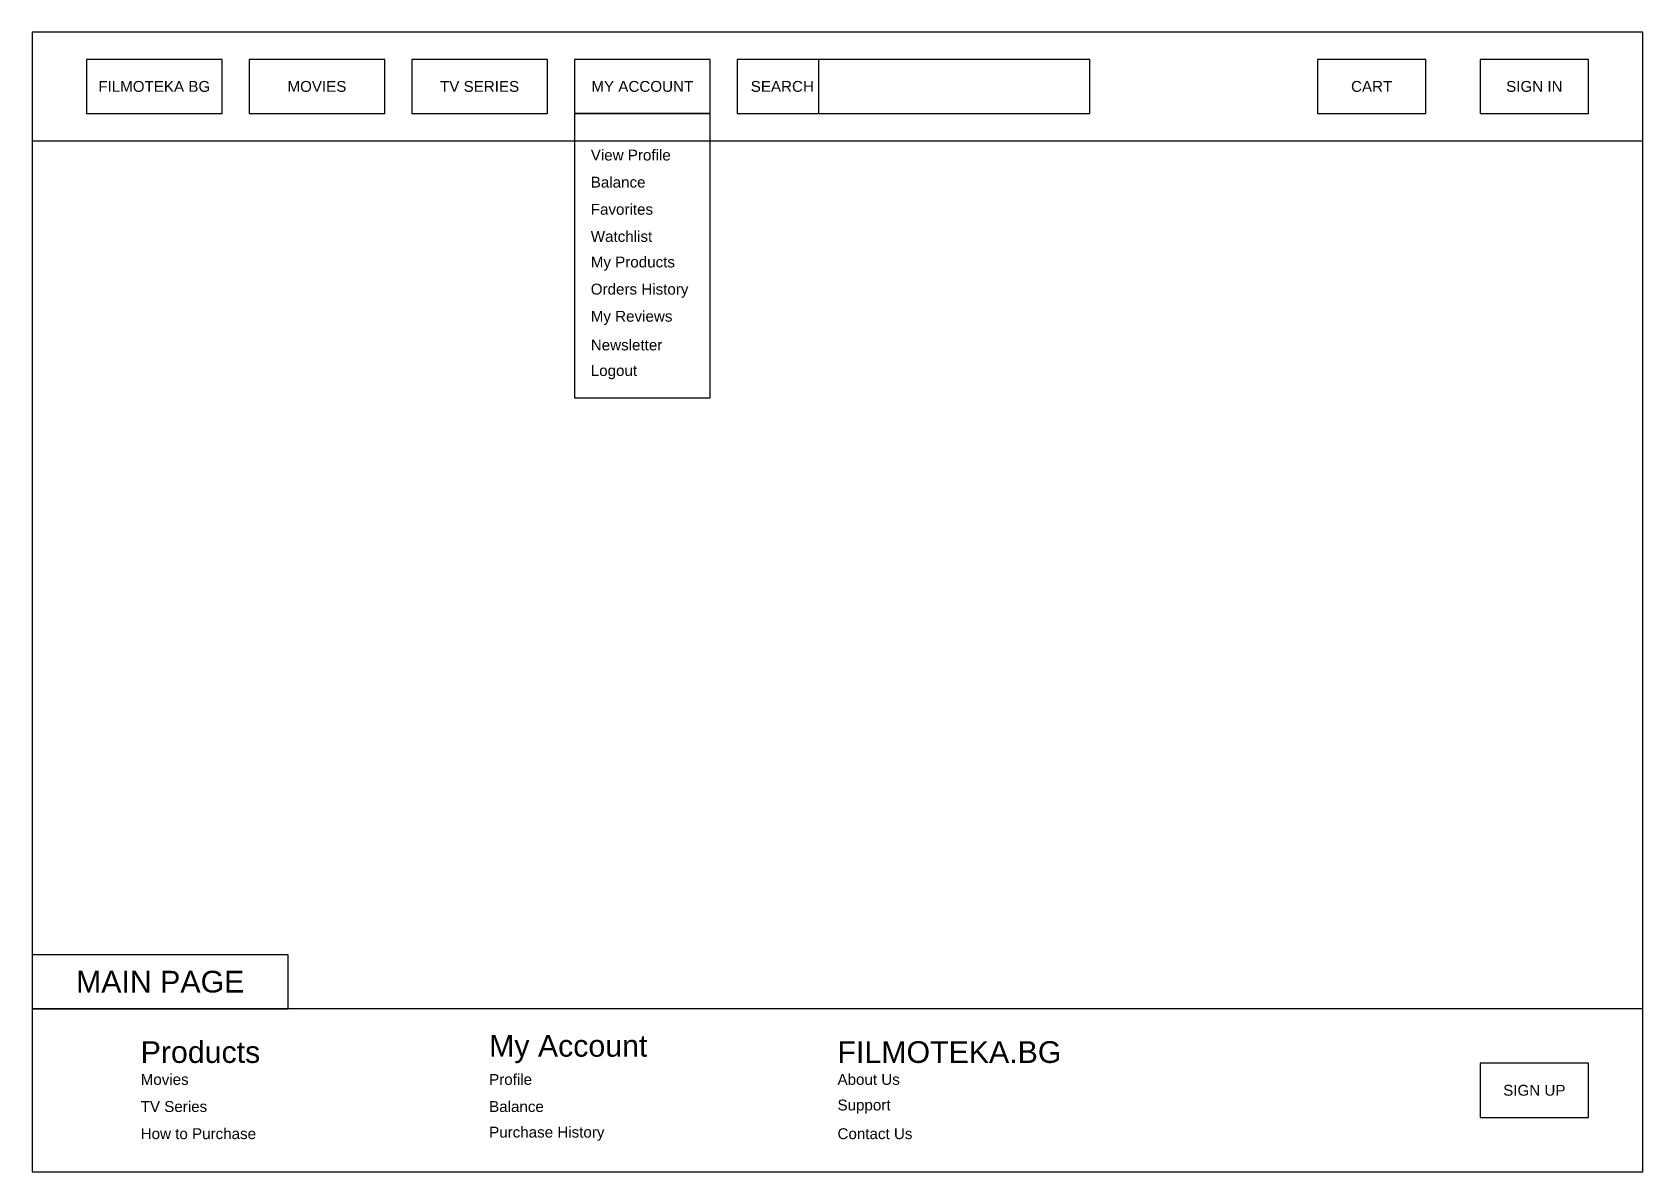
# Model space of a CAD drawing. Header units: inches. Extents: x 698 to 1619, y 429 to 1299.
# Drawn here: x 697.8 to 994.8, y 1088.9 to 1298.9 of the extents above; entities that cross this region are included whole.
import ezdxf

# ---------------------------------------------------------------- set-up
doc = ezdxf.new("R2010")
doc.units = ezdxf.units.IN
doc.header["$MEASUREMENT"] = 0
doc.styles.get("Standard").update_dxf_attribs({"font": 'arial.ttf'})

msp = doc.modelspace()

# ---------------------------------------------------------------- texts
for s, width, insert, char_height, attachment_point in [('FILMOTEKA BG', 23.0842, (720.29, 1288.89), 2, 5), ('MOVIES', 23.0842, (750.29, 1288.89), 2, 5), ('TV SERIES', 23.0842, (780.29, 1288.89), 2, 5), ('MY ACCOUNT', 23.0842, (810.29, 1288.89), 2, 5), ('SEARCH', 23.0842, (830.29, 1288.89), 2, 4), ('CART', 23.0842, (944.79, 1288.89), 2, 5), ('SIGN IN', 23.0842, (974.79, 1288.89), 2, 5), ('My Account', 30.4886, (782.04, 1108.89), 4, 7), ('Products', 23.0842, (717.79, 1108.89), 4, 7), ('FILMOTEKA.BG', 23.0842, (846.29, 1108.89), 4, 7), ('SIGN UP', 23.0842, (974.79, 1103.89), 2, 5)]:
    msp.add_mtext_dynamic_manual_height_columns(s, width=width, gutter_width=1, heights=[0], dxfattribs=dict(insert=insert, char_height=char_height, attachment_point=attachment_point))
at = {"color": 5, "char_height": 2, "attachment_point": 4}
for s, insert in [('View Profile', (800.79, 1276.24)), ('Balance', (800.79, 1271.24)), ('Favorites', (800.79, 1266.24)), ('Watchlist', (800.79, 1261.24)), ('My Products', (800.79, 1256.24)), ('Orders History', (800.79, 1251.24)), ('My Reviews', (800.79, 1246.24)), ('Newsletter', (800.79, 1241.24)), ('Logout', (800.79, 1236.24)), ('Movies', (717.79, 1105.89)), ('Profile', (782.04, 1105.89)), ('About Us', (846.29, 1105.89)), ('TV Series', (717.79, 1100.89)), ('Balance', (782.04, 1100.89)), ('Support', (846.29, 1100.89)), ('How to Purchase', (717.79, 1095.89)), ('Purchase History', (782.04, 1095.89)), ('Contact Us', (846.29, 1095.89))]:
    msp.add_mtext_dynamic_manual_height_columns(s, width=23.0842, gutter_width=1, heights=[0], dxfattribs=dict(at, insert=insert))
at = {"color": 1, "insert": (721.39, 1123.89), "char_height": 4, "attachment_point": 5}
msp.add_mtext_dynamic_manual_height_columns('MAIN PAGE', width=43.8721, gutter_width=1, heights=[0], dxfattribs=at)

# ---------------------------------------------------------------- linework, layer by layer
for points in [[(697.79, 1298.89), (697.79, 1088.89), (994.79, 1088.89), (994.79, 1298.89)], [(697.79, 1298.89), (697.79, 1278.89), (994.79, 1278.89), (994.79, 1298.89)], [(707.79, 1293.89), (707.79, 1283.89), (732.79, 1283.89), (732.79, 1293.89)], [(737.79, 1293.89), (737.79, 1283.89), (762.79, 1283.89), (762.79, 1293.89)], [(767.79, 1293.89), (767.79, 1283.89), (792.79, 1283.89), (792.79, 1293.89)], [(797.79, 1293.89), (797.79, 1283.89), (822.79, 1283.89), (822.79, 1293.89)], [(827.79, 1293.89), (827.79, 1283.89), (892.79, 1283.89), (892.79, 1293.89)], [(934.79, 1293.89), (934.79, 1283.89), (954.79, 1283.89), (954.79, 1293.89)], [(964.79, 1293.89), (964.79, 1283.89), (984.79, 1283.89), (984.79, 1293.89)], [(797.79, 1283.89), (797.79, 1231.54), (822.79, 1231.54), (822.79, 1283.89)], [(697.79, 1128.89), (697.79, 1118.89), (744.99, 1118.89), (744.99, 1128.89)], [(697.79, 1118.89), (697.79, 1088.89), (994.79, 1088.89), (994.79, 1118.89)], [(964.79, 1108.89), (964.79, 1098.89), (984.79, 1098.89), (984.79, 1108.89)]]:
    msp.add_lwpolyline(points, close=True)
msp.add_lwpolyline([(842.79, 1293.89), (842.79, 1283.89)])

msp.set_redraw_order([(e.dxf.handle, doc.entitydb.next_handle()) for e in msp.query("TEXT MTEXT ATTDEF DIMENSION ARC_DIMENSION")])  # texts and dimensions are drawn at this point

doc.saveas('drawing.dxf')
